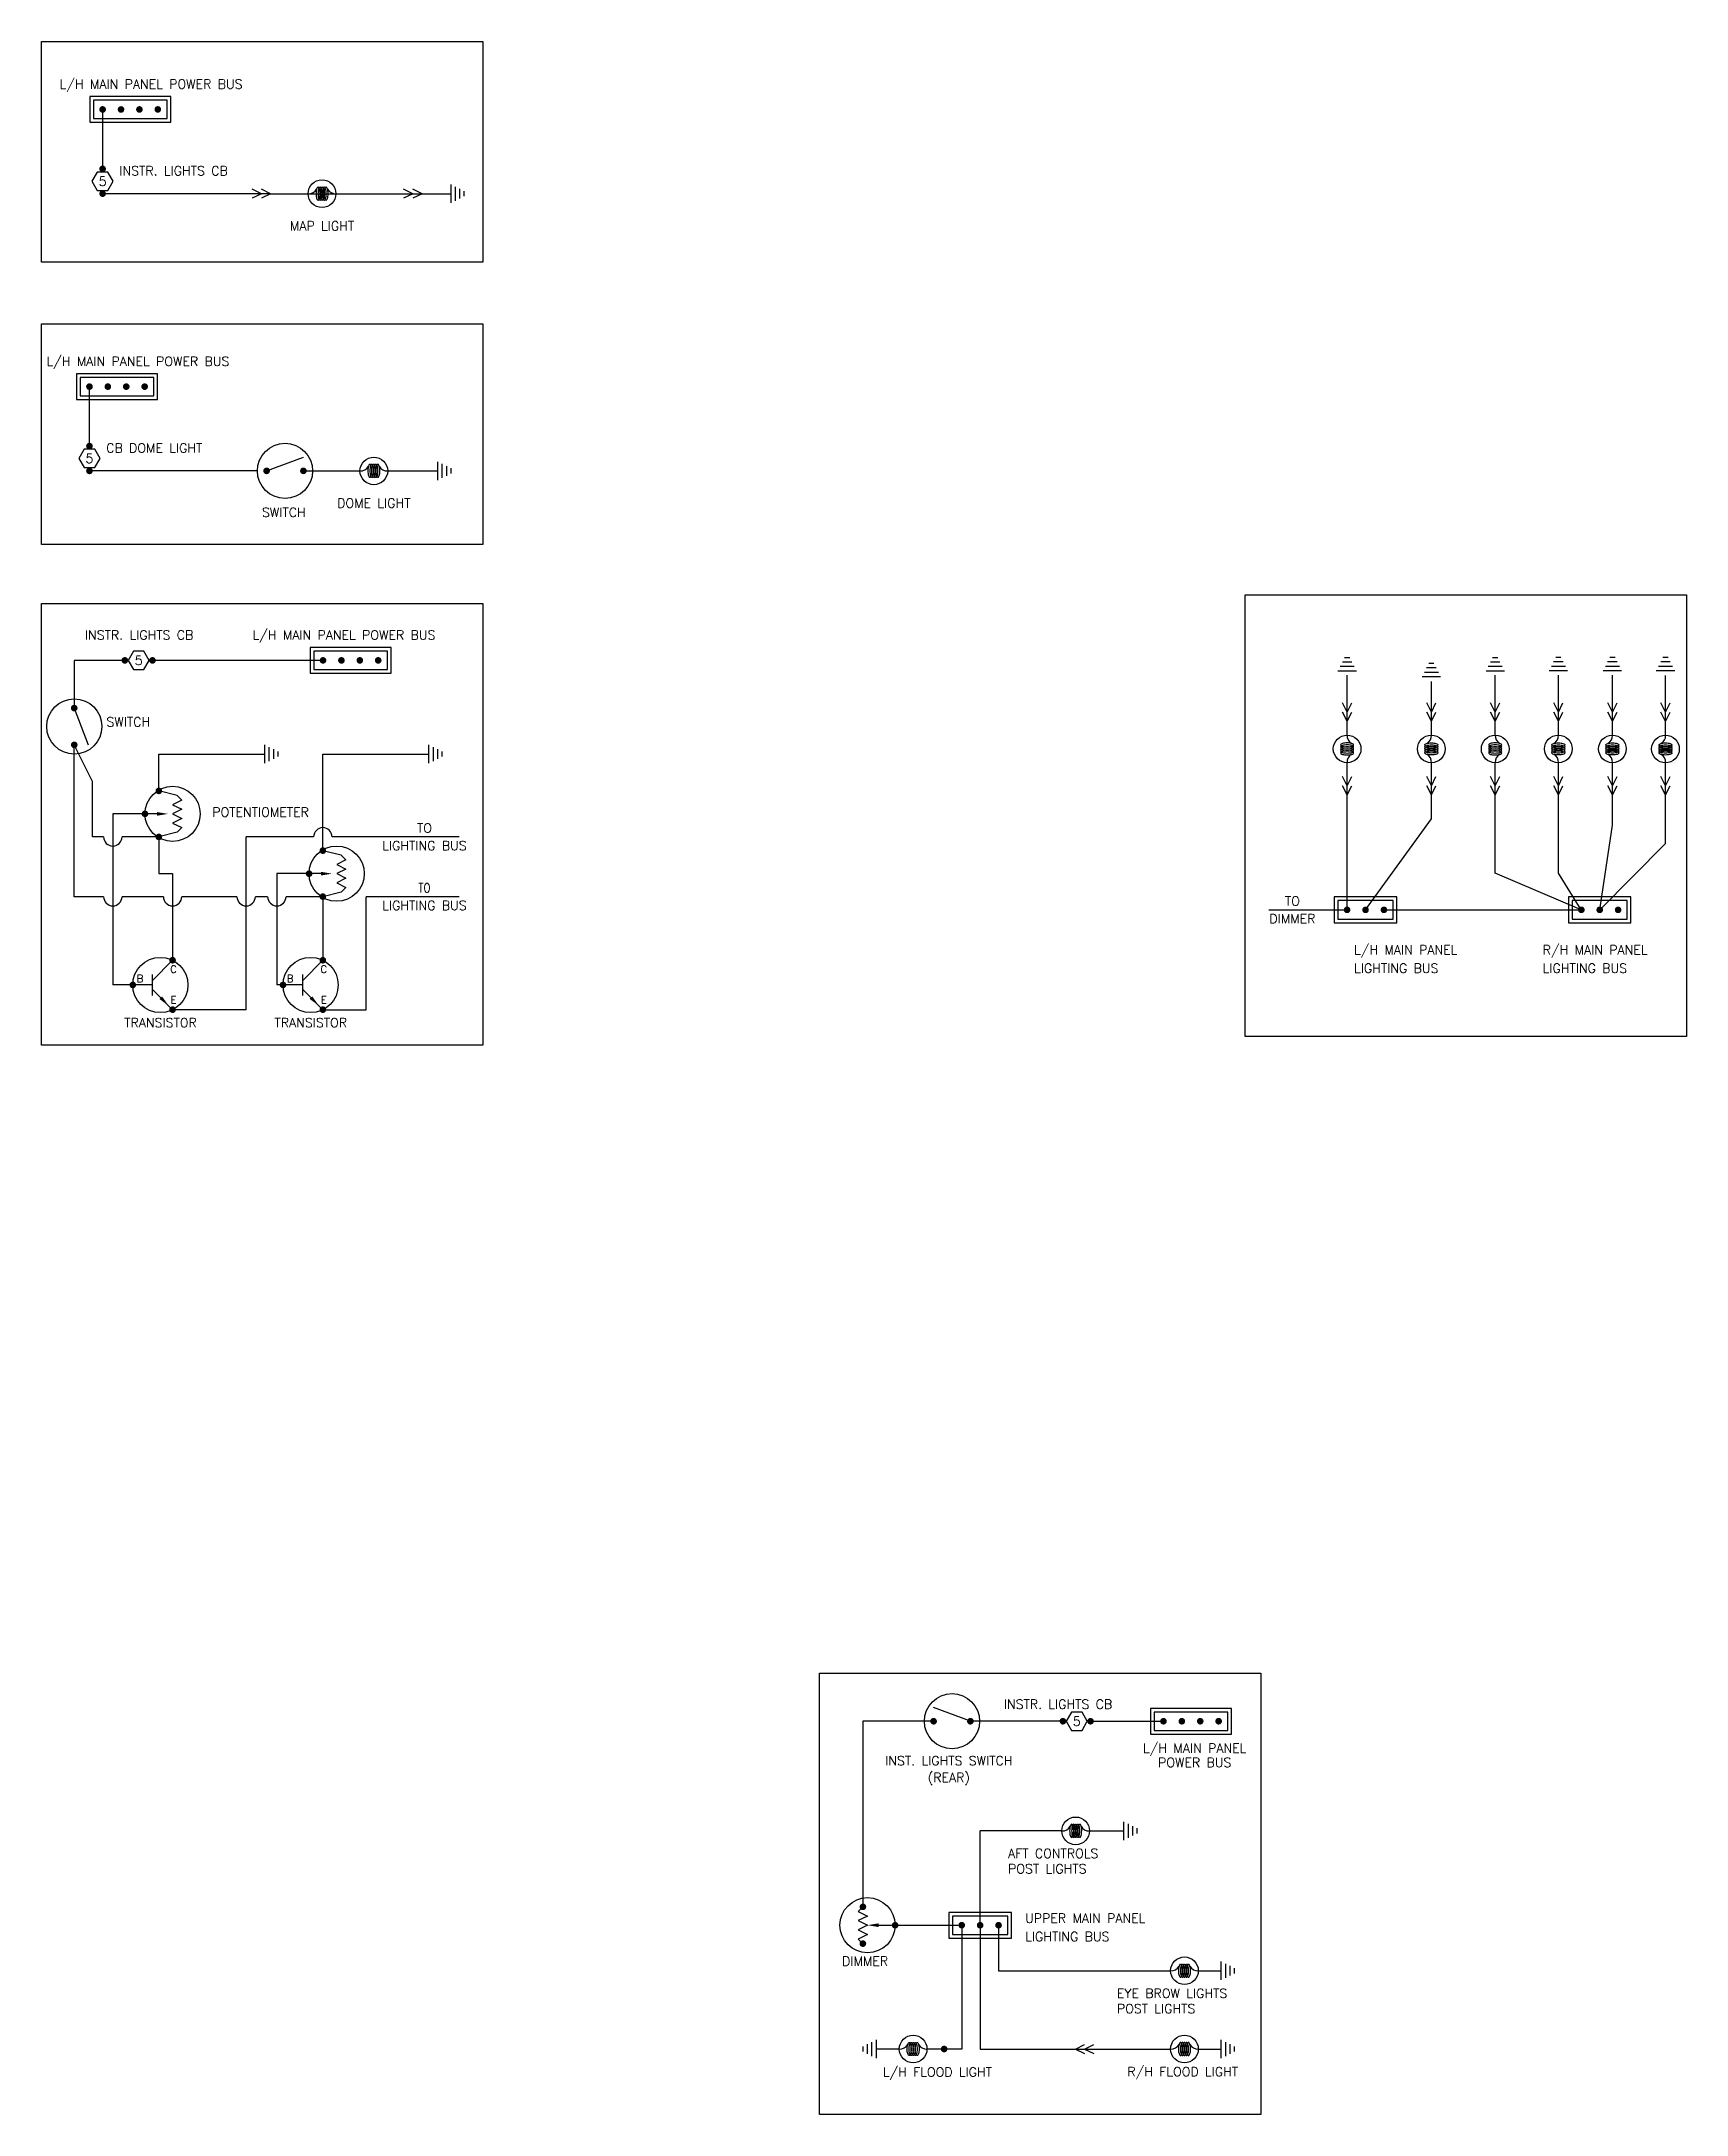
# Model space of a CAD drawing. Extents: x 0 to 68.8, y 0 to 33.1.
# Drawn here: x 46.41 to 68.77, y 4.95 to 33.13 of the extents above; entities that cross this region are included whole.
import ezdxf
from ezdxf.enums import TextEntityAlignment as Align

# ---------------------------------------------------------------- set-up
doc = ezdxf.new("R2010")
doc.units = 0
doc.header["$LTSCALE"] = 0.3
doc.header["$MEASUREMENT"] = 0
for name, color, linetype in [('1', 1, 'CONTINUOUS'), ('N', 2, 'CONTINUOUS'), ('NOTES', 2, 'CONTINUOUS'), ('W', 11, 'CONTINUOUS')]:
    doc.layers.add(name, color=color, linetype=linetype)
doc.styles.add('100', font='ROMANS', dxfattribs={"height": 0.1})
doc.styles.add('130', font='ROMANS', dxfattribs={"height": 0.125})

msp = doc.modelspace()

# ---------------------------------------------------------------- texts
at = {"layer": 'N', "style": '130'}
for s, p in [('L/H MAIN PANEL POWER BUS', (46.658, 32.484)), ('INSTR. LIGHTS CB', (47.47, 31.306)), ('L/H MAIN PANEL POWER BUS', (46.479, 28.717)), ('CB DOME LIGHT', (47.291, 27.539)), ('SWITCH', (49.408, 26.665)), ('INSTR. LIGHTS CB', (47.002, 24.998)), ('L/H MAIN PANEL POWER BUS', (49.279, 24.998)), ('SWITCH', (47.294, 23.817)), ('L/H MAIN PANEL', (64.249, 20.719)), ('R/H MAIN PANEL ', (66.812, 20.719)), ('LIGHTING BUS', (64.249, 20.469)), ('LIGHTING BUS', (66.812, 20.469)), ('INSTR. LIGHTS CB', (59.489, 10.468)), ('UPPER MAIN PANEL', (59.779, 7.56)), ('LIGHTING BUS', (59.779, 7.31))]:
    msp.add_text(s, height=0.125, dxfattribs=at).set_placement(p)
at = {"layer": 'N'}
for s, height, style, p in [('5', 0.125, '130', (47.243, 31.226)), ('5', 0.125, '130', (47.063, 27.459)), ('5', 0.125, '130', (47.732, 24.715)), ('C', 0.1, '100', (48.205, 20.518)), ('C', 0.1, '100', (50.247, 20.518)), ('B', 0.1, '100', (47.75, 20.392)), ('B', 0.1, '100', (49.792, 20.392)), ('E', 0.1, '100', (48.207, 20.102)), ('E', 0.1, '100', (50.249, 20.102)), ('5', 0.125, '130', (60.48, 10.299))]:
    msp.add_text(s, height=height, dxfattribs=dict(at, style=style)).set_placement(p, align=Align.MIDDLE)
at = {"layer": 'N', "style": '130'}
for s, p in [('MAP LIGHT', (50.224, 30.557)), ('DOME LIGHT', (50.928, 26.79)), ('POTENTIOMETER', (49.389, 22.591)), ('LIGHTING BUS', (51.616, 22.135)), ('TO', (51.616, 22.374)), ('LIGHTING BUS', (51.616, 21.322)), ('TO', (63.411, 21.382)), ('DIMMER', (63.411, 21.143)), ('TRANSISTOR', (48.029, 19.73)), ('TRANSISTOR', (50.071, 19.73)), ('L/H MAIN PANEL', (62.083, 9.87)), ('INST. LIGHTS SWITCH', (58.742, 9.7)), ('(REAR)', (58.742, 9.472)), ('POWER BUS', (62.083, 9.676)), ('DIMMER', (57.604, 6.977))]:
    msp.add_text(s, height=0.125, dxfattribs=at).set_placement(p, align=Align.CENTER)
at = {"layer": 'N', "style": '130', "width": 0.8}
msp.add_text('TO', height=0.125, dxfattribs=at).set_placement((51.616, 21.561), align=Align.CENTER)
at = {"layer": 'N', "char_height": 0.125, "style": '130'}
for s, insert, width, attachment_point in [('AFT CONTROLS\\PPOST LIGHTS ', (59.547, 8.565), 2.56812, 1), ('EYE BROW LIGHTS\\PPOST LIGHTS ', (61.026, 6.664), 2.56812, 1), ('L/H FLOOD LIGHT', (59.328, 5.594), 2.88415, 3), ('R/H FLOOD LIGHT', (61.168, 5.6), 2.88415, 1)]:
    msp.add_mtext(s, dxfattribs=dict(at, insert=insert, width=width, attachment_point=attachment_point))

# ---------------------------------------------------------------- blocks, each defined once
blk = doc.blocks.new('GR')
at = {"layer": '1'}
for p, q in [((-0.125, 0), (0.125, 0)), ((-0.095, 0.06), (0.095, 0.06)), ((-0.065, 0.12), (0.065, 0.12)), ((-0.035, 0.18), (0.035, 0.18))]:
    blk.add_line(p, q, dxfattribs=at)
blk = doc.blocks.new('WL')
at = {"layer": '1'}
for p, q in [((0, 0), (-0.0625, -0.125)), ((0, 0), (0.0625, -0.125)), ((0, -0.125), (-0.0625, -0.25)), ((0, -0.125), (0.0625, -0.25))]:
    blk.add_line(p, q, dxfattribs=at)

# ---------------------------------------------------------------- linework, layer by layer
at = {"layer": '1'}
for p, q in [((49.471, 27.29), (49.971, 27.478)), ((46.857, 24.067), (47.044, 23.567)), ((59.035, 10.299), (58.535, 10.486)), ((57.787, 7.527), (58.012, 7.527))]:
    msp.add_line(p, q, dxfattribs=at)
at = {"layer": '1', "color": 6}
for p, q in [((48.256, 22.879), (48.006, 22.942)), ((47.981, 22.629), (47.818, 22.629)), ((48.256, 22.379), (48.006, 22.317)), ((50.485, 22.067), (50.235, 22.129)), ((50.21, 21.817), (50.048, 21.817)), ((50.485, 21.567), (50.235, 21.504)), ((47.922, 20.365), (48.193, 20.64)), ((49.964, 20.365), (50.235, 20.64)), ((47.922, 20.304), (47.652, 20.304)), ((47.922, 20.163), (47.922, 20.446)), ((49.964, 20.304), (49.694, 20.304)), ((49.964, 20.163), (49.964, 20.446)), ((47.922, 20.243), (48.193, 19.968)), ((49.964, 20.243), (50.235, 19.968))]:
    msp.add_line(p, q, dxfattribs=at)
at = {"layer": '1'}
for points in [[(47.068, 32.377), (47.068, 32.027), (48.168, 32.027), (48.168, 32.377)], [(47.17, 31.351), (47.098, 31.226), (47.17, 31.101), (47.315, 31.101), (47.387, 31.226), (47.315, 31.351)], [(46.888, 28.61), (46.888, 28.26), (47.988, 28.26), (47.988, 28.61)], [(46.991, 27.584), (46.919, 27.459), (46.991, 27.334), (47.135, 27.334), (47.207, 27.459), (47.135, 27.584)], [(47.66, 24.84), (47.588, 24.715), (47.66, 24.59), (47.804, 24.59), (47.876, 24.715), (47.804, 24.84)], [(50.062, 24.89), (50.062, 24.54), (51.162, 24.54), (51.162, 24.89)], [(63.98, 21.5), (63.98, 21.15), (64.83, 21.15), (64.83, 21.5)], [(67.162, 21.5), (67.162, 21.15), (68.012, 21.15), (68.012, 21.5)], [(60.408, 10.424), (60.335, 10.299), (60.408, 10.174), (60.552, 10.174), (60.624, 10.299), (60.552, 10.424)], [(61.484, 10.474), (61.484, 10.124), (62.584, 10.124), (62.584, 10.474)], [(58.742, 7.702), (58.742, 7.352), (59.592, 7.352), (59.592, 7.702)]]:
    msp.add_lwpolyline(points, close=True, dxfattribs=at)
for points in [[(47.118, 32.327), (47.118, 32.077), (48.118, 32.077), (48.118, 32.327), (47.118, 32.327)], [(46.938, 28.56), (46.938, 28.31), (47.938, 28.31), (47.938, 28.56), (46.938, 28.56)], [(50.112, 24.84), (50.112, 24.59), (51.112, 24.59), (51.112, 24.84), (50.112, 24.84)], [(64.03, 21.45), (64.03, 21.2), (64.78, 21.2), (64.78, 21.45), (64.03, 21.45)], [(67.212, 21.45), (67.212, 21.2), (67.962, 21.2), (67.962, 21.45), (67.212, 21.45)], [(61.534, 10.424), (61.534, 10.174), (62.534, 10.174), (62.534, 10.424), (61.534, 10.424)], [(57.574, 7.777), (57.512, 7.714), (57.637, 7.652), (57.512, 7.589), (57.637, 7.527), (57.512, 7.464), (57.637, 7.402), (57.512, 7.339), (57.574, 7.277)], [(58.792, 7.652), (58.792, 7.402), (59.542, 7.402), (59.542, 7.652), (58.792, 7.652)]]:
    msp.add_lwpolyline(points, dxfattribs=at)
at = {"layer": '1', "const_width": 0.045}
for points in [[(47.22, 32.202, 1), (47.265, 32.202, 1)], [(47.47, 32.202, 1), (47.515, 32.202, 1)], [(47.72, 32.202, 1), (47.765, 32.202, 1)], [(47.97, 32.202, 1), (48.015, 32.202, 1)], [(47.22, 31.394, -1), (47.265, 31.394, -1)], [(47.22, 31.057, 1), (47.265, 31.057, 1)], [(47.041, 28.435, 1), (47.086, 28.435, 1)], [(47.291, 28.435, 1), (47.336, 28.435, 1)], [(47.541, 28.435, 1), (47.586, 28.435, 1)], [(47.791, 28.435, 1), (47.836, 28.435, 1)], [(47.041, 27.627, -1), (47.086, 27.627, -1)], [(47.041, 27.29, 1), (47.086, 27.29, 1)], [(49.471, 27.268, 1), (49.471, 27.313, 1)], [(49.971, 27.268, 1), (49.971, 27.313, 1)], [(47.567, 24.715, -1), (47.522, 24.715, -1)], [(47.897, 24.715, 1), (47.942, 24.715, 1)], [(50.215, 24.715, 1), (50.26, 24.715, 1)], [(50.465, 24.715, 1), (50.51, 24.715, 1)], [(50.715, 24.715, 1), (50.76, 24.715, 1)], [(50.965, 24.715, 1), (51.01, 24.715, 1)], [(46.834, 24.067, 1), (46.879, 24.067, 1)], [(46.834, 23.567, 1), (46.879, 23.567, 1)], [(48.006, 22.919, 1), (48.006, 22.964, 1)], [(47.818, 22.607, 1), (47.818, 22.652, 1)], [(48.006, 22.294, 1), (48.006, 22.339, 1)], [(50.235, 22.107, 1), (50.235, 22.152, 1)], [(50.048, 21.794, 1), (50.048, 21.839, 1)], [(50.235, 21.482, 1), (50.235, 21.527, 1)], [(64.132, 21.325, 1), (64.177, 21.325, 1)], [(64.382, 21.325, 1), (64.427, 21.325, 1)], [(64.632, 21.325, 1), (64.677, 21.325, 1)], [(67.315, 21.325, 1), (67.36, 21.325, 1)], [(67.565, 21.325, 1), (67.61, 21.325, 1)], [(67.815, 21.325, 1), (67.86, 21.325, 1)], [(48.193, 20.618, 1), (48.193, 20.663, 1)], [(50.235, 20.618, 1), (50.235, 20.663, 1)], [(47.652, 20.282, 1), (47.652, 20.327, 1)], [(49.694, 20.282, 1), (49.694, 20.327, 1)], [(48.193, 19.946, 1), (48.193, 19.991, 1)], [(50.235, 19.946, 1), (50.235, 19.991, 1)], [(58.535, 10.276, -1), (58.535, 10.321, -1)], [(59.035, 10.276, -1), (59.035, 10.321, -1)], [(60.315, 10.299, -1), (60.27, 10.299, -1)], [(60.645, 10.299, 1), (60.69, 10.299, 1)], [(61.636, 10.299, 1), (61.681, 10.299, 1)], [(61.886, 10.299, 1), (61.931, 10.299, 1)], [(62.136, 10.299, 1), (62.181, 10.299, 1)], [(62.386, 10.299, 1), (62.431, 10.299, 1)], [(57.574, 7.754, -1), (57.574, 7.799, -1)], [(58.012, 7.504, -1), (58.012, 7.549, -1)], [(58.895, 7.527, 1), (58.94, 7.527, 1)], [(59.145, 7.527, 1), (59.19, 7.527, 1)], [(59.395, 7.527, 1), (59.44, 7.527, 1)], [(57.574, 7.254, -1), (57.574, 7.299, -1)], [(58.678, 5.822, -1), (58.678, 5.867, -1)]]:
    msp.add_lwpolyline(points, format="xyb", close=True, dxfattribs=at)
at = {"layer": '1', "color": 4}
for points in [[(50.17, 30.969, 0.236857), (50.178, 30.973, 0.085474), (50.189, 30.995, 0.043091), (50.195, 31.021, 0.031808), (50.197, 31.057, 0.031808), (50.195, 31.094, 0.043091), (50.189, 31.12, 0.085474), (50.178, 31.142, 0.236857), (50.17, 31.146, 0.236857), (50.161, 31.142, 0.085474), (50.15, 31.12, 0.043091), (50.145, 31.094, 0.031808), (50.142, 31.057, 0.031808), (50.145, 31.021, 0.043091), (50.15, 30.995, 0.085474), (50.161, 30.973, 0.236857)], [(50.197, 30.969, 0.236857), (50.205, 30.973, 0.085474), (50.216, 30.995, 0.043091), (50.222, 31.021, 0.031808), (50.224, 31.057, 0.031808), (50.222, 31.094, 0.043091), (50.216, 31.12, 0.085474), (50.205, 31.142, 0.236857), (50.197, 31.146, 0.236857), (50.188, 31.142, 0.085474), (50.177, 31.12, 0.043091), (50.172, 31.094, 0.031808), (50.169, 31.057, 0.031808), (50.172, 31.021, 0.043091), (50.177, 30.995, 0.085474), (50.188, 30.973, 0.236857)], [(50.224, 30.969, 0.236857), (50.232, 30.973, 0.085474), (50.243, 30.995, 0.043091), (50.249, 31.021, 0.031808), (50.251, 31.057, 0.031808), (50.249, 31.094, 0.043091), (50.243, 31.12, 0.085474), (50.232, 31.142, 0.236857), (50.224, 31.146, 0.236857), (50.216, 31.142, 0.085474), (50.205, 31.12, 0.043091), (50.199, 31.094, 0.031808), (50.197, 31.057, 0.031808), (50.199, 31.021, 0.043091), (50.205, 30.995, 0.085474), (50.216, 30.973, 0.236857)], [(50.253, 30.969, 0.236857), (50.261, 30.973, 0.085474), (50.272, 30.995, 0.043091), (50.278, 31.021, 0.031808), (50.28, 31.057, 0.031808), (50.278, 31.094, 0.043091), (50.272, 31.12, 0.085474), (50.261, 31.142, 0.236857), (50.253, 31.146, 0.236857), (50.244, 31.142, 0.085474), (50.233, 31.12, 0.043091), (50.228, 31.094, 0.031808), (50.225, 31.057, 0.031808), (50.228, 31.021, 0.043091), (50.233, 30.995, 0.085474), (50.244, 30.973, 0.236857)], [(50.279, 30.969, 0.236857), (50.287, 30.973, 0.085474), (50.298, 30.995, 0.043091), (50.304, 31.021, 0.031808), (50.306, 31.057, 0.031808), (50.304, 31.094, 0.043091), (50.298, 31.12, 0.085474), (50.287, 31.142, 0.236857), (50.279, 31.146, 0.236857), (50.27, 31.142, 0.085474), (50.259, 31.12, 0.043091), (50.254, 31.094, 0.031808), (50.251, 31.057, 0.031808), (50.254, 31.021, 0.043091), (50.259, 30.995, 0.085474), (50.27, 30.973, 0.236857)], [(50.874, 27.202, 0.236857), (50.882, 27.206, 0.085474), (50.893, 27.228, 0.043091), (50.899, 27.254, 0.031808), (50.901, 27.29, 0.031808), (50.899, 27.327, 0.043091), (50.893, 27.353, 0.085474), (50.882, 27.375, 0.236857), (50.874, 27.379, 0.236857), (50.865, 27.375, 0.085474), (50.854, 27.353, 0.043091), (50.849, 27.327, 0.031808), (50.846, 27.29, 0.031808), (50.849, 27.254, 0.043091), (50.854, 27.228, 0.085474), (50.865, 27.206, 0.236857)], [(50.901, 27.202, 0.236857), (50.909, 27.206, 0.085474), (50.92, 27.228, 0.043091), (50.926, 27.254, 0.031808), (50.928, 27.29, 0.031808), (50.926, 27.327, 0.043091), (50.92, 27.353, 0.085474), (50.909, 27.375, 0.236857), (50.901, 27.379, 0.236857), (50.892, 27.375, 0.085474), (50.881, 27.353, 0.043091), (50.876, 27.327, 0.031808), (50.873, 27.29, 0.031808), (50.876, 27.254, 0.043091), (50.881, 27.228, 0.085474), (50.892, 27.206, 0.236857)], [(50.928, 27.202, 0.236857), (50.936, 27.206, 0.085474), (50.948, 27.228, 0.043091), (50.953, 27.254, 0.031808), (50.955, 27.29, 0.031808), (50.953, 27.327, 0.043091), (50.948, 27.353, 0.085474), (50.936, 27.375, 0.236857), (50.928, 27.379, 0.236857), (50.92, 27.375, 0.085474), (50.909, 27.353, 0.043091), (50.903, 27.327, 0.031808), (50.901, 27.29, 0.031808), (50.903, 27.254, 0.043091), (50.909, 27.228, 0.085474), (50.92, 27.206, 0.236857)], [(50.957, 27.202, 0.236857), (50.965, 27.206, 0.085474), (50.976, 27.228, 0.043091), (50.982, 27.254, 0.031808), (50.984, 27.29, 0.031808), (50.982, 27.327, 0.043091), (50.976, 27.353, 0.085474), (50.965, 27.375, 0.236857), (50.957, 27.379, 0.236857), (50.948, 27.375, 0.085474), (50.937, 27.353, 0.043091), (50.932, 27.327, 0.031808), (50.929, 27.29, 0.031808), (50.932, 27.254, 0.043091), (50.937, 27.228, 0.085474), (50.948, 27.206, 0.236857)], [(50.983, 27.202, 0.236857), (50.991, 27.206, 0.085474), (51.002, 27.228, 0.043091), (51.008, 27.254, 0.031808), (51.01, 27.29, 0.031808), (51.008, 27.327, 0.043091), (51.002, 27.353, 0.085474), (50.991, 27.375, 0.236857), (50.983, 27.379, 0.236857), (50.975, 27.375, 0.085474), (50.963, 27.353, 0.043091), (50.958, 27.327, 0.031808), (50.955, 27.29, 0.031808), (50.958, 27.254, 0.043091), (50.963, 27.228, 0.085474), (50.975, 27.206, 0.236857)], [(64.066, 23.567, 0.236857), (64.07, 23.558, 0.085474), (64.092, 23.547, 0.043091), (64.118, 23.542, 0.031808), (64.155, 23.539, 0.031808), (64.191, 23.542, 0.043091), (64.217, 23.547, 0.085474), (64.239, 23.558, 0.236857), (64.243, 23.567, 0.236857), (64.239, 23.575, 0.085474), (64.217, 23.586, 0.043091), (64.191, 23.592, 0.031808), (64.155, 23.594, 0.031808), (64.118, 23.592, 0.043091), (64.092, 23.586, 0.085474), (64.07, 23.575, 0.236857)], [(64.066, 23.54, 0.236857), (64.07, 23.532, 0.085474), (64.092, 23.52, 0.043091), (64.118, 23.515, 0.031808), (64.155, 23.512, 0.031808), (64.191, 23.515, 0.043091), (64.217, 23.52, 0.085474), (64.239, 23.532, 0.236857), (64.243, 23.54, 0.236857), (64.239, 23.548, 0.085474), (64.217, 23.559, 0.043091), (64.191, 23.565, 0.031808), (64.155, 23.567, 0.031808), (64.118, 23.565, 0.043091), (64.092, 23.559, 0.085474), (64.07, 23.548, 0.236857)], [(64.066, 23.512, 0.236857), (64.07, 23.504, 0.085474), (64.092, 23.493, 0.043091), (64.118, 23.487, 0.031808), (64.155, 23.485, 0.031808), (64.191, 23.487, 0.043091), (64.217, 23.493, 0.085474), (64.239, 23.504, 0.236857), (64.243, 23.512, 0.236857), (64.239, 23.52, 0.085474), (64.217, 23.531, 0.043091), (64.191, 23.537, 0.031808), (64.155, 23.539, 0.031808), (64.118, 23.537, 0.043091), (64.092, 23.531, 0.085474), (64.07, 23.52, 0.236857)], [(64.066, 23.484, 0.236857), (64.07, 23.476, 0.085474), (64.092, 23.464, 0.043091), (64.118, 23.459, 0.031808), (64.155, 23.456, 0.031808), (64.191, 23.459, 0.043091), (64.217, 23.464, 0.085474), (64.239, 23.476, 0.236857), (64.243, 23.484, 0.236857), (64.239, 23.492, 0.085474), (64.217, 23.503, 0.043091), (64.191, 23.509, 0.031808), (64.155, 23.511, 0.031808), (64.118, 23.509, 0.043091), (64.092, 23.503, 0.085474), (64.07, 23.492, 0.236857)], [(64.066, 23.458, 0.236857), (64.07, 23.449, 0.085474), (64.092, 23.438, 0.043091), (64.118, 23.433, 0.031808), (64.155, 23.43, 0.031808), (64.191, 23.433, 0.043091), (64.217, 23.438, 0.085474), (64.239, 23.449, 0.236857), (64.243, 23.458, 0.236857), (64.239, 23.466, 0.085474), (64.217, 23.477, 0.043091), (64.191, 23.483, 0.031808), (64.155, 23.485, 0.031808), (64.118, 23.483, 0.043091), (64.092, 23.477, 0.085474), (64.07, 23.466, 0.236857)], [(65.387, 23.567, -0.236857), (65.383, 23.558, -0.085474), (65.361, 23.547, -0.043091), (65.335, 23.542, -0.031808), (65.299, 23.539, -0.031808), (65.263, 23.542, -0.043091), (65.236, 23.547, -0.085474), (65.215, 23.558, -0.236857), (65.21, 23.567, -0.236857), (65.215, 23.575, -0.085474), (65.236, 23.586, -0.043091), (65.263, 23.592, -0.031808), (65.299, 23.594, -0.031808), (65.335, 23.592, -0.043091), (65.361, 23.586, -0.085474), (65.383, 23.575, -0.236857)], [(65.387, 23.54, -0.236857), (65.383, 23.532, -0.085474), (65.361, 23.52, -0.043091), (65.335, 23.515, -0.031808), (65.299, 23.512, -0.031808), (65.263, 23.515, -0.043091), (65.236, 23.52, -0.085474), (65.215, 23.532, -0.236857), (65.21, 23.54, -0.236857), (65.215, 23.548, -0.085474), (65.236, 23.559, -0.043091), (65.263, 23.565, -0.031808), (65.299, 23.567, -0.031808), (65.335, 23.565, -0.043091), (65.361, 23.559, -0.085474), (65.383, 23.548, -0.236857)], [(65.387, 23.512, -0.236857), (65.383, 23.504, -0.085474), (65.361, 23.493, -0.043091), (65.335, 23.487, -0.031808), (65.299, 23.485, -0.031808), (65.263, 23.487, -0.043091), (65.236, 23.493, -0.085474), (65.215, 23.504, -0.236857), (65.21, 23.512, -0.236857), (65.215, 23.52, -0.085474), (65.236, 23.531, -0.043091), (65.263, 23.537, -0.031808), (65.299, 23.539, -0.031808), (65.335, 23.537, -0.043091), (65.361, 23.531, -0.085474), (65.383, 23.52, -0.236857)], [(65.387, 23.484, -0.236857), (65.383, 23.476, -0.085474), (65.361, 23.464, -0.043091), (65.335, 23.459, -0.031808), (65.299, 23.456, -0.031808), (65.263, 23.459, -0.043091), (65.236, 23.464, -0.085474), (65.215, 23.476, -0.236857), (65.21, 23.484, -0.236857), (65.215, 23.492, -0.085474), (65.236, 23.503, -0.043091), (65.263, 23.509, -0.031808), (65.299, 23.511, -0.031808), (65.335, 23.509, -0.043091), (65.361, 23.503, -0.085474), (65.383, 23.492, -0.236857)], [(65.387, 23.458, -0.236857), (65.383, 23.449, -0.085474), (65.361, 23.438, -0.043091), (65.335, 23.433, -0.031808), (65.299, 23.43, -0.031808), (65.263, 23.433, -0.043091), (65.236, 23.438, -0.085474), (65.215, 23.449, -0.236857), (65.21, 23.458, -0.236857), (65.215, 23.466, -0.085474), (65.236, 23.477, -0.043091), (65.263, 23.483, -0.031808), (65.299, 23.485, -0.031808), (65.335, 23.483, -0.043091), (65.361, 23.477, -0.085474), (65.383, 23.466, -0.236857)], [(66.079, 23.567, 0.236857), (66.083, 23.558, 0.085474), (66.105, 23.547, 0.043091), (66.131, 23.542, 0.031808), (66.167, 23.539, 0.031808), (66.203, 23.542, 0.043091), (66.229, 23.547, 0.085474), (66.251, 23.558, 0.236857), (66.255, 23.567, 0.236857), (66.251, 23.575, 0.085474), (66.229, 23.586, 0.043091), (66.203, 23.592, 0.031808), (66.167, 23.594, 0.031808), (66.131, 23.592, 0.043091), (66.105, 23.586, 0.085474), (66.083, 23.575, 0.236857)], [(66.079, 23.54, 0.236857), (66.083, 23.532, 0.085474), (66.105, 23.52, 0.043091), (66.131, 23.515, 0.031808), (66.167, 23.512, 0.031808), (66.203, 23.515, 0.043091), (66.229, 23.52, 0.085474), (66.251, 23.532, 0.236857), (66.255, 23.54, 0.236857), (66.251, 23.548, 0.085474), (66.229, 23.559, 0.043091), (66.203, 23.565, 0.031808), (66.167, 23.567, 0.031808), (66.131, 23.565, 0.043091), (66.105, 23.559, 0.085474), (66.083, 23.548, 0.236857)], [(66.079, 23.512, 0.236857), (66.083, 23.504, 0.085474), (66.105, 23.493, 0.043091), (66.131, 23.487, 0.031808), (66.167, 23.485, 0.031808), (66.203, 23.487, 0.043091), (66.229, 23.493, 0.085474), (66.251, 23.504, 0.236857), (66.255, 23.512, 0.236857), (66.251, 23.52, 0.085474), (66.229, 23.531, 0.043091), (66.203, 23.537, 0.031808), (66.167, 23.539, 0.031808), (66.131, 23.537, 0.043091), (66.105, 23.531, 0.085474), (66.083, 23.52, 0.236857)], [(66.079, 23.484, 0.236857), (66.083, 23.476, 0.085474), (66.105, 23.464, 0.043091), (66.131, 23.459, 0.031808), (66.167, 23.456, 0.031808), (66.203, 23.459, 0.043091), (66.229, 23.464, 0.085474), (66.251, 23.476, 0.236857), (66.255, 23.484, 0.236857), (66.251, 23.492, 0.085474), (66.229, 23.503, 0.043091), (66.203, 23.509, 0.031808), (66.167, 23.511, 0.031808), (66.131, 23.509, 0.043091), (66.105, 23.503, 0.085474), (66.083, 23.492, 0.236857)], [(66.079, 23.458, 0.236857), (66.083, 23.449, 0.085474), (66.105, 23.438, 0.043091), (66.131, 23.433, 0.031808), (66.167, 23.43, 0.031808), (66.203, 23.433, 0.043091), (66.229, 23.438, 0.085474), (66.251, 23.449, 0.236857), (66.255, 23.458, 0.236857), (66.251, 23.466, 0.085474), (66.229, 23.477, 0.043091), (66.203, 23.483, 0.031808), (66.167, 23.485, 0.031808), (66.131, 23.483, 0.043091), (66.105, 23.477, 0.085474), (66.083, 23.466, 0.236857)], [(67.113, 23.566, -0.236857), (67.109, 23.558, -0.085474), (67.087, 23.547, -0.043091), (67.061, 23.541, -0.031808), (67.025, 23.539, -0.031808), (66.989, 23.541, -0.043091), (66.962, 23.547, -0.085474), (66.941, 23.558, -0.236857), (66.937, 23.566, -0.236857), (66.941, 23.575, -0.085474), (66.962, 23.586, -0.043091), (66.989, 23.591, -0.031808), (67.025, 23.594, -0.031808), (67.061, 23.591, -0.043091), (67.087, 23.586, -0.085474), (67.109, 23.575, -0.236857)], [(67.113, 23.539, -0.236857), (67.109, 23.531, -0.085474), (67.087, 23.52, -0.043091), (67.061, 23.514, -0.031808), (67.025, 23.512, -0.031808), (66.989, 23.514, -0.043091), (66.962, 23.52, -0.085474), (66.941, 23.531, -0.236857), (66.937, 23.539, -0.236857), (66.941, 23.548, -0.085474), (66.962, 23.559, -0.043091), (66.989, 23.564, -0.031808), (67.025, 23.567, -0.031808), (67.061, 23.564, -0.043091), (67.087, 23.559, -0.085474), (67.109, 23.548, -0.236857)], [(67.113, 23.512, -0.236857), (67.109, 23.504, -0.085474), (67.087, 23.493, -0.043091), (67.061, 23.487, -0.031808), (67.025, 23.485, -0.031808), (66.989, 23.487, -0.043091), (66.962, 23.493, -0.085474), (66.941, 23.504, -0.236857), (66.937, 23.512, -0.236857), (66.941, 23.52, -0.085474), (66.962, 23.531, -0.043091), (66.989, 23.537, -0.031808), (67.025, 23.539, -0.031808), (67.061, 23.537, -0.043091), (67.087, 23.531, -0.085474), (67.109, 23.52, -0.236857)], [(67.113, 23.483, -0.236857), (67.109, 23.475, -0.085474), (67.087, 23.464, -0.043091), (67.061, 23.458, -0.031808), (67.025, 23.456, -0.031808), (66.989, 23.458, -0.043091), (66.962, 23.464, -0.085474), (66.941, 23.475, -0.236857), (66.937, 23.483, -0.236857), (66.941, 23.492, -0.085474), (66.962, 23.503, -0.043091), (66.989, 23.508, -0.031808), (67.025, 23.511, -0.031808), (67.061, 23.508, -0.043091), (67.087, 23.503, -0.085474), (67.109, 23.492, -0.236857)], [(67.113, 23.457, -0.236857), (67.109, 23.449, -0.085474), (67.087, 23.438, -0.043091), (67.061, 23.432, -0.031808), (67.025, 23.43, -0.031808), (66.989, 23.432, -0.043091), (66.962, 23.438, -0.085474), (66.941, 23.449, -0.236857), (66.937, 23.457, -0.236857), (66.941, 23.466, -0.085474), (66.962, 23.477, -0.043091), (66.989, 23.482, -0.031808), (67.025, 23.485, -0.031808), (67.061, 23.482, -0.043091), (67.087, 23.477, -0.085474), (67.109, 23.466, -0.236857)], [(67.848, 23.566, -0.236857), (67.844, 23.558, -0.085474), (67.822, 23.547, -0.043091), (67.796, 23.541, -0.031808), (67.76, 23.539, -0.031808), (67.723, 23.541, -0.043091), (67.697, 23.547, -0.085474), (67.675, 23.558, -0.236857), (67.671, 23.566, -0.236857), (67.675, 23.574, -0.085474), (67.697, 23.585, -0.043091), (67.723, 23.591, -0.031808), (67.76, 23.593, -0.031808), (67.796, 23.591, -0.043091), (67.822, 23.585, -0.085474), (67.844, 23.574, -0.236857)], [(67.848, 23.539, -0.236857), (67.844, 23.531, -0.085474), (67.822, 23.52, -0.043091), (67.796, 23.514, -0.031808), (67.76, 23.512, -0.031808), (67.723, 23.514, -0.043091), (67.697, 23.52, -0.085474), (67.675, 23.531, -0.236857), (67.671, 23.539, -0.236857), (67.675, 23.547, -0.085474), (67.697, 23.558, -0.043091), (67.723, 23.564, -0.031808), (67.76, 23.566, -0.031808), (67.796, 23.564, -0.043091), (67.822, 23.558, -0.085474), (67.844, 23.547, -0.236857)], [(67.848, 23.512, -0.236857), (67.844, 23.503, -0.085474), (67.822, 23.492, -0.043091), (67.796, 23.487, -0.031808), (67.76, 23.484, -0.031808), (67.723, 23.487, -0.043091), (67.697, 23.492, -0.085474), (67.675, 23.503, -0.236857), (67.671, 23.512, -0.236857), (67.675, 23.52, -0.085474), (67.697, 23.531, -0.043091), (67.723, 23.537, -0.031808), (67.76, 23.539, -0.031808), (67.796, 23.537, -0.043091), (67.822, 23.531, -0.085474), (67.844, 23.52, -0.236857)], [(67.848, 23.483, -0.236857), (67.844, 23.475, -0.085474), (67.822, 23.464, -0.043091), (67.796, 23.458, -0.031808), (67.76, 23.456, -0.031808), (67.723, 23.458, -0.043091), (67.697, 23.464, -0.085474), (67.675, 23.475, -0.236857), (67.671, 23.483, -0.236857), (67.675, 23.491, -0.085474), (67.697, 23.502, -0.043091), (67.723, 23.508, -0.031808), (67.76, 23.51, -0.031808), (67.796, 23.508, -0.043091), (67.822, 23.502, -0.085474), (67.844, 23.491, -0.236857)], [(67.848, 23.457, -0.236857), (67.844, 23.449, -0.085474), (67.822, 23.438, -0.043091), (67.796, 23.432, -0.031808), (67.76, 23.43, -0.031808), (67.723, 23.432, -0.043091), (67.697, 23.438, -0.085474), (67.675, 23.449, -0.236857), (67.671, 23.457, -0.236857), (67.675, 23.465, -0.085474), (67.697, 23.476, -0.043091), (67.723, 23.482, -0.031808), (67.76, 23.484, -0.031808), (67.796, 23.482, -0.043091), (67.822, 23.476, -0.085474), (67.844, 23.465, -0.236857)], [(68.57, 23.566, -0.236857), (68.566, 23.558, -0.085474), (68.544, 23.547, -0.043091), (68.518, 23.541, -0.031808), (68.481, 23.539, -0.031808), (68.445, 23.541, -0.043091), (68.419, 23.547, -0.085474), (68.397, 23.558, -0.236857), (68.393, 23.566, -0.236857), (68.397, 23.574, -0.085474), (68.419, 23.585, -0.043091), (68.445, 23.591, -0.031808), (68.481, 23.593, -0.031808), (68.518, 23.591, -0.043091), (68.544, 23.585, -0.085474), (68.566, 23.574, -0.236857)], [(68.57, 23.539, -0.236857), (68.566, 23.531, -0.085474), (68.544, 23.52, -0.043091), (68.518, 23.514, -0.031808), (68.481, 23.512, -0.031808), (68.445, 23.514, -0.043091), (68.419, 23.52, -0.085474), (68.397, 23.531, -0.236857), (68.393, 23.539, -0.236857), (68.397, 23.547, -0.085474), (68.419, 23.558, -0.043091), (68.445, 23.564, -0.031808), (68.481, 23.566, -0.031808), (68.518, 23.564, -0.043091), (68.544, 23.558, -0.085474), (68.566, 23.547, -0.236857)], [(68.57, 23.511, -0.236857), (68.566, 23.503, -0.085474), (68.544, 23.492, -0.043091), (68.518, 23.486, -0.031808), (68.481, 23.484, -0.031808), (68.445, 23.486, -0.043091), (68.419, 23.492, -0.085474), (68.397, 23.503, -0.236857), (68.393, 23.511, -0.236857), (68.397, 23.52, -0.085474), (68.419, 23.531, -0.043091), (68.445, 23.536, -0.031808), (68.481, 23.539, -0.031808), (68.518, 23.536, -0.043091), (68.544, 23.531, -0.085474), (68.566, 23.52, -0.236857)], [(68.57, 23.483, -0.236857), (68.566, 23.475, -0.085474), (68.544, 23.464, -0.043091), (68.518, 23.458, -0.031808), (68.481, 23.456, -0.031808), (68.445, 23.458, -0.043091), (68.419, 23.464, -0.085474), (68.397, 23.475, -0.236857), (68.393, 23.483, -0.236857), (68.397, 23.491, -0.085474), (68.419, 23.502, -0.043091), (68.445, 23.508, -0.031808), (68.481, 23.51, -0.031808), (68.518, 23.508, -0.043091), (68.544, 23.502, -0.085474), (68.566, 23.491, -0.236857)], [(68.57, 23.457, -0.236857), (68.566, 23.449, -0.085474), (68.544, 23.437, -0.043091), (68.518, 23.432, -0.031808), (68.481, 23.429, -0.031808), (68.445, 23.432, -0.043091), (68.419, 23.437, -0.085474), (68.397, 23.449, -0.236857), (68.393, 23.457, -0.236857), (68.397, 23.465, -0.085474), (68.419, 23.476, -0.043091), (68.445, 23.482, -0.031808), (68.481, 23.484, -0.031808), (68.518, 23.482, -0.043091), (68.544, 23.476, -0.085474), (68.566, 23.465, -0.236857)], [(60.411, 8.721, 0.236857), (60.42, 8.725, 0.085474), (60.431, 8.747, 0.043091), (60.436, 8.773, 0.031808), (60.439, 8.809, 0.031808), (60.436, 8.846, 0.043091), (60.431, 8.872, 0.085474), (60.42, 8.894, 0.236857), (60.411, 8.898, 0.236857), (60.403, 8.894, 0.085474), (60.392, 8.872, 0.043091), (60.386, 8.846, 0.031808), (60.384, 8.809, 0.031808), (60.386, 8.773, 0.043091), (60.392, 8.747, 0.085474), (60.403, 8.725, 0.236857)], [(60.438, 8.721, 0.236857), (60.447, 8.725, 0.085474), (60.458, 8.747, 0.043091), (60.463, 8.773, 0.031808), (60.466, 8.809, 0.031808), (60.463, 8.846, 0.043091), (60.458, 8.872, 0.085474), (60.447, 8.894, 0.236857), (60.438, 8.898, 0.236857), (60.43, 8.894, 0.085474), (60.419, 8.872, 0.043091), (60.413, 8.846, 0.031808), (60.411, 8.809, 0.031808), (60.413, 8.773, 0.043091), (60.419, 8.747, 0.085474), (60.43, 8.725, 0.236857)], [(60.466, 8.721, 0.236857), (60.474, 8.725, 0.085474), (60.485, 8.747, 0.043091), (60.491, 8.773, 0.031808), (60.493, 8.809, 0.031808), (60.491, 8.846, 0.043091), (60.485, 8.872, 0.085474), (60.474, 8.894, 0.236857), (60.466, 8.898, 0.236857), (60.458, 8.894, 0.085474), (60.447, 8.872, 0.043091), (60.441, 8.846, 0.031808), (60.439, 8.809, 0.031808), (60.441, 8.773, 0.043091), (60.447, 8.747, 0.085474), (60.458, 8.725, 0.236857)], [(60.494, 8.721, 0.236857), (60.503, 8.725, 0.085474), (60.514, 8.747, 0.043091), (60.519, 8.773, 0.031808), (60.522, 8.809, 0.031808), (60.519, 8.846, 0.043091), (60.514, 8.872, 0.085474), (60.503, 8.894, 0.236857), (60.494, 8.898, 0.236857), (60.486, 8.894, 0.085474), (60.475, 8.872, 0.043091), (60.469, 8.846, 0.031808), (60.467, 8.809, 0.031808), (60.469, 8.773, 0.043091), (60.475, 8.747, 0.085474), (60.486, 8.725, 0.236857)], [(60.52, 8.721, 0.236857), (60.529, 8.725, 0.085474), (60.54, 8.747, 0.043091), (60.545, 8.773, 0.031808), (60.548, 8.809, 0.031808), (60.545, 8.846, 0.043091), (60.54, 8.872, 0.085474), (60.529, 8.894, 0.236857), (60.52, 8.898, 0.236857), (60.512, 8.894, 0.085474), (60.501, 8.872, 0.043091), (60.495, 8.846, 0.031808), (60.493, 8.809, 0.031808), (60.495, 8.773, 0.043091), (60.501, 8.747, 0.085474), (60.512, 8.725, 0.236857)], [(61.89, 6.82, 0.236857), (61.898, 6.824, 0.085474), (61.909, 6.845, 0.043091), (61.915, 6.872, 0.031808), (61.917, 6.908, 0.031808), (61.915, 6.944, 0.043091), (61.909, 6.97, 0.085474), (61.898, 6.992, 0.236857), (61.89, 6.996, 0.236857), (61.882, 6.992, 0.085474), (61.871, 6.97, 0.043091), (61.865, 6.944, 0.031808), (61.863, 6.908, 0.031808), (61.865, 6.872, 0.043091), (61.871, 6.845, 0.085474), (61.882, 6.824, 0.236857)], [(61.917, 6.82, 0.236857), (61.925, 6.824, 0.085474), (61.936, 6.845, 0.043091), (61.942, 6.872, 0.031808), (61.944, 6.908, 0.031808), (61.942, 6.944, 0.043091), (61.936, 6.97, 0.085474), (61.925, 6.992, 0.236857), (61.917, 6.996, 0.236857), (61.909, 6.992, 0.085474), (61.898, 6.97, 0.043091), (61.892, 6.944, 0.031808), (61.89, 6.908, 0.031808), (61.892, 6.872, 0.043091), (61.898, 6.845, 0.085474), (61.909, 6.824, 0.236857)], [(61.944, 6.82, 0.236857), (61.953, 6.824, 0.085474), (61.964, 6.845, 0.043091), (61.969, 6.872, 0.031808), (61.972, 6.908, 0.031808), (61.969, 6.944, 0.043091), (61.964, 6.97, 0.085474), (61.953, 6.992, 0.236857), (61.944, 6.996, 0.236857), (61.936, 6.992, 0.085474), (61.925, 6.97, 0.043091), (61.919, 6.944, 0.031808), (61.917, 6.908, 0.031808), (61.919, 6.872, 0.043091), (61.925, 6.845, 0.085474), (61.936, 6.824, 0.236857)], [(61.973, 6.82, 0.236857), (61.981, 6.824, 0.085474), (61.992, 6.845, 0.043091), (61.998, 6.872, 0.031808), (62, 6.908, 0.031808), (61.998, 6.944, 0.043091), (61.992, 6.97, 0.085474), (61.981, 6.992, 0.236857), (61.973, 6.996, 0.236857), (61.965, 6.992, 0.085474), (61.954, 6.97, 0.043091), (61.948, 6.944, 0.031808), (61.946, 6.908, 0.031808), (61.948, 6.872, 0.043091), (61.954, 6.845, 0.085474), (61.965, 6.824, 0.236857)], [(61.999, 6.82, 0.236857), (62.007, 6.824, 0.085474), (62.018, 6.845, 0.043091), (62.024, 6.872, 0.031808), (62.026, 6.908, 0.031808), (62.024, 6.944, 0.043091), (62.018, 6.97, 0.085474), (62.007, 6.992, 0.236857), (61.999, 6.996, 0.236857), (61.991, 6.992, 0.085474), (61.98, 6.97, 0.043091), (61.974, 6.944, 0.031808), (61.972, 6.908, 0.031808), (61.974, 6.872, 0.043091), (61.98, 6.845, 0.085474), (61.991, 6.824, 0.236857)], [(58.202, 5.756, -0.236857), (58.194, 5.76, -0.085474), (58.183, 5.782, -0.043091), (58.177, 5.808, -0.031808), (58.175, 5.844, -0.031808), (58.177, 5.881, -0.043091), (58.183, 5.907, -0.085474), (58.194, 5.929, -0.236857), (58.202, 5.933, -0.236857), (58.211, 5.929, -0.085474), (58.222, 5.907, -0.043091), (58.227, 5.881, -0.031808), (58.23, 5.844, -0.031808), (58.227, 5.808, -0.043091), (58.222, 5.782, -0.085474), (58.211, 5.76, -0.236857)], [(58.229, 5.756, -0.236857), (58.22, 5.76, -0.085474), (58.209, 5.782, -0.043091), (58.204, 5.808, -0.031808), (58.201, 5.844, -0.031808), (58.204, 5.881, -0.043091), (58.209, 5.907, -0.085474), (58.22, 5.929, -0.236857), (58.229, 5.933, -0.236857), (58.237, 5.929, -0.085474), (58.248, 5.907, -0.043091), (58.253, 5.881, -0.031808), (58.256, 5.844, -0.031808), (58.253, 5.808, -0.043091), (58.248, 5.782, -0.085474), (58.237, 5.76, -0.236857)], [(58.257, 5.756, -0.236857), (58.249, 5.76, -0.085474), (58.238, 5.782, -0.043091), (58.232, 5.808, -0.031808), (58.23, 5.844, -0.031808), (58.232, 5.881, -0.043091), (58.238, 5.907, -0.085474), (58.249, 5.929, -0.236857), (58.257, 5.933, -0.236857), (58.265, 5.929, -0.085474), (58.276, 5.907, -0.043091), (58.282, 5.881, -0.031808), (58.284, 5.844, -0.031808), (58.282, 5.808, -0.043091), (58.276, 5.782, -0.085474), (58.265, 5.76, -0.236857)], [(58.285, 5.756, -0.236857), (58.276, 5.76, -0.085474), (58.265, 5.782, -0.043091), (58.26, 5.808, -0.031808), (58.257, 5.844, -0.031808), (58.26, 5.881, -0.043091), (58.265, 5.907, -0.085474), (58.276, 5.929, -0.236857), (58.285, 5.933, -0.236857), (58.293, 5.929, -0.085474), (58.304, 5.907, -0.043091), (58.309, 5.881, -0.031808), (58.312, 5.844, -0.031808), (58.309, 5.808, -0.043091), (58.304, 5.782, -0.085474), (58.293, 5.76, -0.236857)], [(58.312, 5.756, -0.236857), (58.303, 5.76, -0.085474), (58.292, 5.782, -0.043091), (58.287, 5.808, -0.031808), (58.284, 5.844, -0.031808), (58.287, 5.881, -0.043091), (58.292, 5.907, -0.085474), (58.303, 5.929, -0.236857), (58.312, 5.933, -0.236857), (58.32, 5.929, -0.085474), (58.331, 5.907, -0.043091), (58.336, 5.881, -0.031808), (58.339, 5.844, -0.031808), (58.336, 5.808, -0.043091), (58.331, 5.782, -0.085474), (58.32, 5.76, -0.236857)], [(61.89, 5.756, 0.236857), (61.898, 5.76, 0.085474), (61.909, 5.782, 0.043091), (61.915, 5.808, 0.031808), (61.917, 5.844, 0.031808), (61.915, 5.881, 0.043091), (61.909, 5.907, 0.085474), (61.898, 5.929, 0.236857), (61.89, 5.933, 0.236857), (61.882, 5.929, 0.085474), (61.871, 5.907, 0.043091), (61.865, 5.881, 0.031808), (61.863, 5.844, 0.031808), (61.865, 5.808, 0.043091), (61.871, 5.782, 0.085474), (61.882, 5.76, 0.236857)], [(61.917, 5.756, 0.236857), (61.925, 5.76, 0.085474), (61.936, 5.782, 0.043091), (61.942, 5.808, 0.031808), (61.944, 5.844, 0.031808), (61.942, 5.881, 0.043091), (61.936, 5.907, 0.085474), (61.925, 5.929, 0.236857), (61.917, 5.933, 0.236857), (61.909, 5.929, 0.085474), (61.898, 5.907, 0.043091), (61.892, 5.881, 0.031808), (61.89, 5.844, 0.031808), (61.892, 5.808, 0.043091), (61.898, 5.782, 0.085474), (61.909, 5.76, 0.236857)], [(61.944, 5.756, 0.236857), (61.953, 5.76, 0.085474), (61.964, 5.782, 0.043091), (61.969, 5.808, 0.031808), (61.972, 5.844, 0.031808), (61.969, 5.881, 0.043091), (61.964, 5.907, 0.085474), (61.953, 5.929, 0.236857), (61.944, 5.933, 0.236857), (61.936, 5.929, 0.085474), (61.925, 5.907, 0.043091), (61.919, 5.881, 0.031808), (61.917, 5.844, 0.031808), (61.919, 5.808, 0.043091), (61.925, 5.782, 0.085474), (61.936, 5.76, 0.236857)], [(61.973, 5.756, 0.236857), (61.981, 5.76, 0.085474), (61.992, 5.782, 0.043091), (61.998, 5.808, 0.031808), (62, 5.844, 0.031808), (61.998, 5.881, 0.043091), (61.992, 5.907, 0.085474), (61.981, 5.929, 0.236857), (61.973, 5.933, 0.236857), (61.965, 5.929, 0.085474), (61.954, 5.907, 0.043091), (61.948, 5.881, 0.031808), (61.946, 5.844, 0.031808), (61.948, 5.808, 0.043091), (61.954, 5.782, 0.085474), (61.965, 5.76, 0.236857)], [(61.999, 5.756, 0.236857), (62.007, 5.76, 0.085474), (62.018, 5.782, 0.043091), (62.024, 5.808, 0.031808), (62.026, 5.844, 0.031808), (62.024, 5.881, 0.043091), (62.018, 5.907, 0.085474), (62.007, 5.929, 0.236857), (61.999, 5.933, 0.236857), (61.991, 5.929, 0.085474), (61.98, 5.907, 0.043091), (61.974, 5.881, 0.031808), (61.972, 5.844, 0.031808), (61.974, 5.808, 0.043091), (61.98, 5.782, 0.085474), (61.991, 5.76, 0.236857)]]:
    msp.add_lwpolyline(points, format="xyb", close=True, dxfattribs=at)
at = {"layer": '1', "color": 6}
for points in [[(48.256, 22.879), (48.318, 22.817), (48.193, 22.754), (48.318, 22.692), (48.193, 22.629), (48.318, 22.567), (48.193, 22.504), (48.318, 22.442), (48.256, 22.379)], [(48.401, 22.317), (48.401, 22.317)], [(50.485, 22.067), (50.548, 22.004), (50.423, 21.942), (50.548, 21.879), (50.423, 21.817), (50.548, 21.754), (50.423, 21.692), (50.548, 21.629), (50.485, 21.567)]]:
    msp.add_lwpolyline(points, dxfattribs=at)
at = {"layer": '1'}
for centre, radius in [((50.224, 31.057), 0.188), ((49.721, 27.29), 0.375), ((50.928, 27.29), 0.188), ((46.857, 23.817), 0.375), ((64.155, 23.512), 0.188), ((65.299, 23.512), 0.188), ((66.167, 23.512), 0.188), ((67.025, 23.512), 0.188), ((67.76, 23.512), 0.188), ((68.481, 23.511), 0.188), ((58.785, 10.299), 0.375), ((60.466, 8.809), 0.188), ((57.637, 7.527), 0.375), ((61.944, 6.908), 0.188), ((58.257, 5.844), 0.188), ((61.944, 5.844), 0.188)]:
    msp.add_circle(centre, radius, dxfattribs=at)
at = {"layer": '1', "color": 6}
for centre in [(48.193, 22.629), (50.423, 21.817), (48.027, 20.304), (50.069, 20.304)]:
    msp.add_circle(centre, 0.375, dxfattribs=at)
at = {"layer": '1', "color": 4}
for centre, start, end in [((50.045, 31.178), 266.141, 330.892), ((50.404, 31.178), 209.108, 273.859), ((50.749, 27.411), 266.141, 330.892), ((51.108, 27.411), 209.108, 273.859), ((64.275, 23.692), 176.141, 240.892), ((65.179, 23.692), 299.108, 3.859), ((66.287, 23.692), 176.141, 240.892), ((66.905, 23.691), 299.108, 3.859), ((67.639, 23.691), 299.108, 3.859), ((68.361, 23.691), 299.108, 3.859), ((64.275, 23.333), 119.108, 183.859), ((65.179, 23.333), 356.141, 60.892), ((66.287, 23.333), 119.108, 183.859), ((66.905, 23.332), 356.141, 60.892), ((67.639, 23.332), 356.141, 60.892), ((68.361, 23.332), 356.141, 60.892), ((60.287, 8.93), 266.141, 330.892), ((60.645, 8.93), 209.108, 273.859), ((61.765, 7.028), 266.141, 330.892), ((62.124, 7.028), 209.108, 273.859), ((58.078, 5.965), 266.141, 330.892), ((58.436, 5.965), 209.108, 273.859), ((61.765, 5.965), 266.141, 330.892), ((62.124, 5.965), 209.108, 273.859)]:
    msp.add_arc(centre, 0.121, start, end, dxfattribs=at)
at = {"layer": '1', "color": 6}
for points in [[(47.981, 22.654), (47.981, 22.604), (48.131, 22.629)], [(50.21, 21.842), (50.21, 21.792), (50.36, 21.817)], [(48.05, 20.149), (48.014, 20.114), (48.137, 20.025)], [(50.092, 20.149), (50.056, 20.114), (50.179, 20.025)]]:
    msp.add_solid(points, dxfattribs=at)
at = {"layer": '1'}
msp.add_solid([(57.787, 7.552), (57.787, 7.502), (57.637, 7.527)], dxfattribs=at)
at = {"layer": 'NOTES'}
for p, q in [((46.411, 30.126), (46.411, 33.126)), ((46.411, 33.126), (52.411, 33.126)), ((52.411, 33.126), (52.411, 30.126)), ((52.411, 30.126), (46.411, 30.126)), ((46.411, 26.289), (46.411, 29.289)), ((46.411, 29.289), (52.411, 29.289)), ((52.411, 29.289), (52.411, 26.289)), ((52.411, 26.289), (46.411, 26.289)), ((46.411, 25.488), (52.411, 25.488)), ((46.411, 19.488), (46.411, 25.488)), ((52.411, 25.488), (52.411, 19.488)), ((62.767, 25.604), (68.767, 25.604)), ((62.767, 19.604), (62.767, 25.604)), ((68.767, 25.604), (68.767, 19.604)), ((52.411, 19.488), (46.411, 19.488)), ((68.767, 19.604), (62.767, 19.604)), ((56.983, 10.954), (62.983, 10.954)), ((56.983, 4.954), (56.983, 10.954)), ((62.983, 10.954), (62.983, 4.954)), ((62.983, 4.954), (56.983, 4.954))]:
    msp.add_line(p, q, dxfattribs=at)
at = {"layer": 'NOTES', "color": 11}
for p, q in [((47.243, 31.394), (47.243, 32.202)), ((47.063, 27.627), (47.063, 28.435)), ((60.668, 10.299), (61.659, 10.299)), ((60.278, 8.809), (59.167, 8.809)), ((59.167, 7.527), (59.167, 8.809)), ((60.653, 8.809), (61.117, 8.809))]:
    msp.add_line(p, q, dxfattribs=at)
at = {"layer": 'W'}
for p, q in [((48.006, 22.942), (48.006, 23.442)), ((48.006, 23.442), (49.443, 23.442)), ((50.235, 22.129), (50.235, 23.442)), ((50.235, 23.442), (51.673, 23.442)), ((64.155, 21.325), (64.155, 23.325)), ((65.299, 22.561), (65.299, 23.325)), ((66.167, 21.824), (66.167, 23.325)), ((67.025, 21.825), (67.025, 23.324)), ((67.76, 22.475), (67.76, 23.324)), ((68.481, 22.225), (68.481, 23.324)), ((47.818, 22.629), (47.381, 22.629)), ((47.381, 22.629), (47.381, 20.304)), ((64.405, 21.325), (65.299, 22.561)), ((48.006, 22.317), (48.006, 21.817)), ((49.193, 19.968), (49.193, 22.317)), ((52.086, 22.317), (50.36, 22.317)), ((67.587, 21.325), (67.76, 22.475)), ((64.155, 22.075), (64.155, 22.075)), ((67.587, 21.325), (68.481, 22.225)), ((48.006, 21.817), (48.193, 21.817)), ((48.193, 21.817), (48.193, 20.64)), ((50.048, 21.817), (49.61, 21.817)), ((49.61, 21.817), (49.61, 20.304)), ((67.337, 21.325), (66.167, 21.824)), ((67.337, 21.325), (67.025, 21.825)), ((50.235, 21.504), (50.235, 20.64)), ((52.086, 21.504), (50.826, 21.504)), ((50.826, 20.317), (50.826, 21.504)), ((50.826, 19.968), (50.826, 21.504)), ((63.092, 21.325), (64.155, 21.325)), ((64.655, 21.325), (67.337, 21.325)), ((47.652, 20.304), (47.381, 20.304)), ((49.694, 20.304), (49.61, 20.304)), ((49.193, 19.968), (48.193, 19.968)), ((50.235, 19.968), (50.826, 19.968)), ((58.535, 10.299), (57.574, 10.299)), ((57.574, 10.299), (57.574, 7.777)), ((60.292, 10.299), (59.035, 10.299)), ((58.012, 7.527), (58.917, 7.527)), ((58.917, 7.527), (58.917, 5.844)), ((59.167, 7.527), (59.167, 5.844)), ((59.417, 7.527), (59.417, 6.908)), ((62.132, 6.908), (62.444, 6.908)), ((58.069, 5.844), (57.757, 5.844)), ((62.132, 5.844), (62.444, 5.844))]:
    msp.add_line(p, q, dxfattribs=at)
for points in [[(49.525, 31.057), (47.243, 31.057)], [(49.525, 31.057), (50.92, 31.057)], [(50.92, 31.057), (51.973, 31.057)], [(49.346, 27.29), (47.063, 27.29)], [(49.971, 27.29), (50.741, 27.29)], [(51.116, 27.29), (51.794, 27.29)], [(47.544, 24.715), (46.857, 24.715), (46.857, 24.067)], [(50.237, 24.715), (47.919, 24.715)], [(64.155, 23.7), (64.155, 24.512)], [(66.167, 23.7), (66.167, 24.512)], [(67.025, 23.699), (67.025, 24.512)], [(67.76, 23.699), (67.76, 24.512)], [(68.481, 23.699), (68.481, 24.511)], [(65.299, 23.7), (65.299, 24.429)], [(47.256, 21.504), (46.857, 21.504), (46.857, 23.067), (46.857, 23.567)], [(47.256, 22.317), (47.107, 22.317), (47.107, 23.067), (46.857, 23.567)], [(47.986, 22.317), (47.506, 22.317)], [(50.11, 22.317), (49.193, 22.317)], [(48.068, 21.504), (47.506, 21.504)], [(49.068, 21.504), (48.318, 21.504)], [(49.485, 21.504), (49.318, 21.504)], [(50.235, 21.504), (49.735, 21.504)], [(59.417, 6.908), (61.757, 6.908)], [(58.917, 5.844), (58.444, 5.844)], [(59.167, 5.844), (61.757, 5.844)]]:
    msp.add_lwpolyline(points, dxfattribs=at)
for centre, start, end in [((47.381, 22.317), 180, 0), ((50.235, 22.317), 0, 180), ((47.381, 21.504), 180, 0), ((48.193, 21.504), 180, 0), ((49.193, 21.504), 180, 0), ((49.61, 21.504), 180, 0)]:
    msp.add_arc(centre, 0.125, start, end, dxfattribs=at)

# ---------------------------------------------------------------- block references
at = {"layer": '1'}
for name, p, rotation in [('GR', (51.973, 31.057), 270), ('GR', (51.794, 27.29), 270), ('WL', (60.462, 5.844), 90)]:
    msp.add_blockref(name, p, dxfattribs=dict(at, rotation=rotation))
at = {"layer": 'W'}
for name, p, rotation in [('WL', (49.525, 31.057), 270), ('WL', (51.583, 31.057), 270), ('WL', (64.155, 23.887), 180), ('WL', (66.167, 23.887), 180), ('GR', (49.443, 23.442), 270), ('GR', (51.673, 23.442), 270), ('WL', (64.155, 22.887), 180), ('WL', (66.167, 22.887), 180), ('GR', (61.117, 8.809), 270), ('GR', (57.757, 5.844), 90)]:
    msp.add_blockref(name, p, dxfattribs=dict(at, rotation=rotation))
for p in [(64.155, 24.575), (66.167, 24.575)]:
    msp.add_blockref('GR', p, dxfattribs=at)
at = {"layer": 'W', "xscale": -1}
for p in [(65.299, 24.492), (67.025, 24.574), (67.76, 24.574), (68.481, 24.574)]:
    msp.add_blockref('GR', p, dxfattribs=at)
for name, p, rotation in [('WL', (65.299, 23.887), 180), ('WL', (67.025, 23.887), 180), ('WL', (67.76, 23.887), 180), ('WL', (68.481, 23.886), 180), ('WL', (65.299, 22.887), 180), ('WL', (67.025, 22.887), 180), ('WL', (67.76, 22.887), 180), ('WL', (68.481, 22.886), 180), ('GR', (62.444, 6.908), 270), ('GR', (62.444, 5.844), 270)]:
    msp.add_blockref(name, p, dxfattribs=dict(at, rotation=rotation))

msp.set_redraw_order([(e.dxf.handle, doc.entitydb.next_handle()) for e in msp.query("TEXT MTEXT ATTDEF DIMENSION ARC_DIMENSION")])  # texts and dimensions are drawn at this point

doc.saveas('drawing.dxf')
